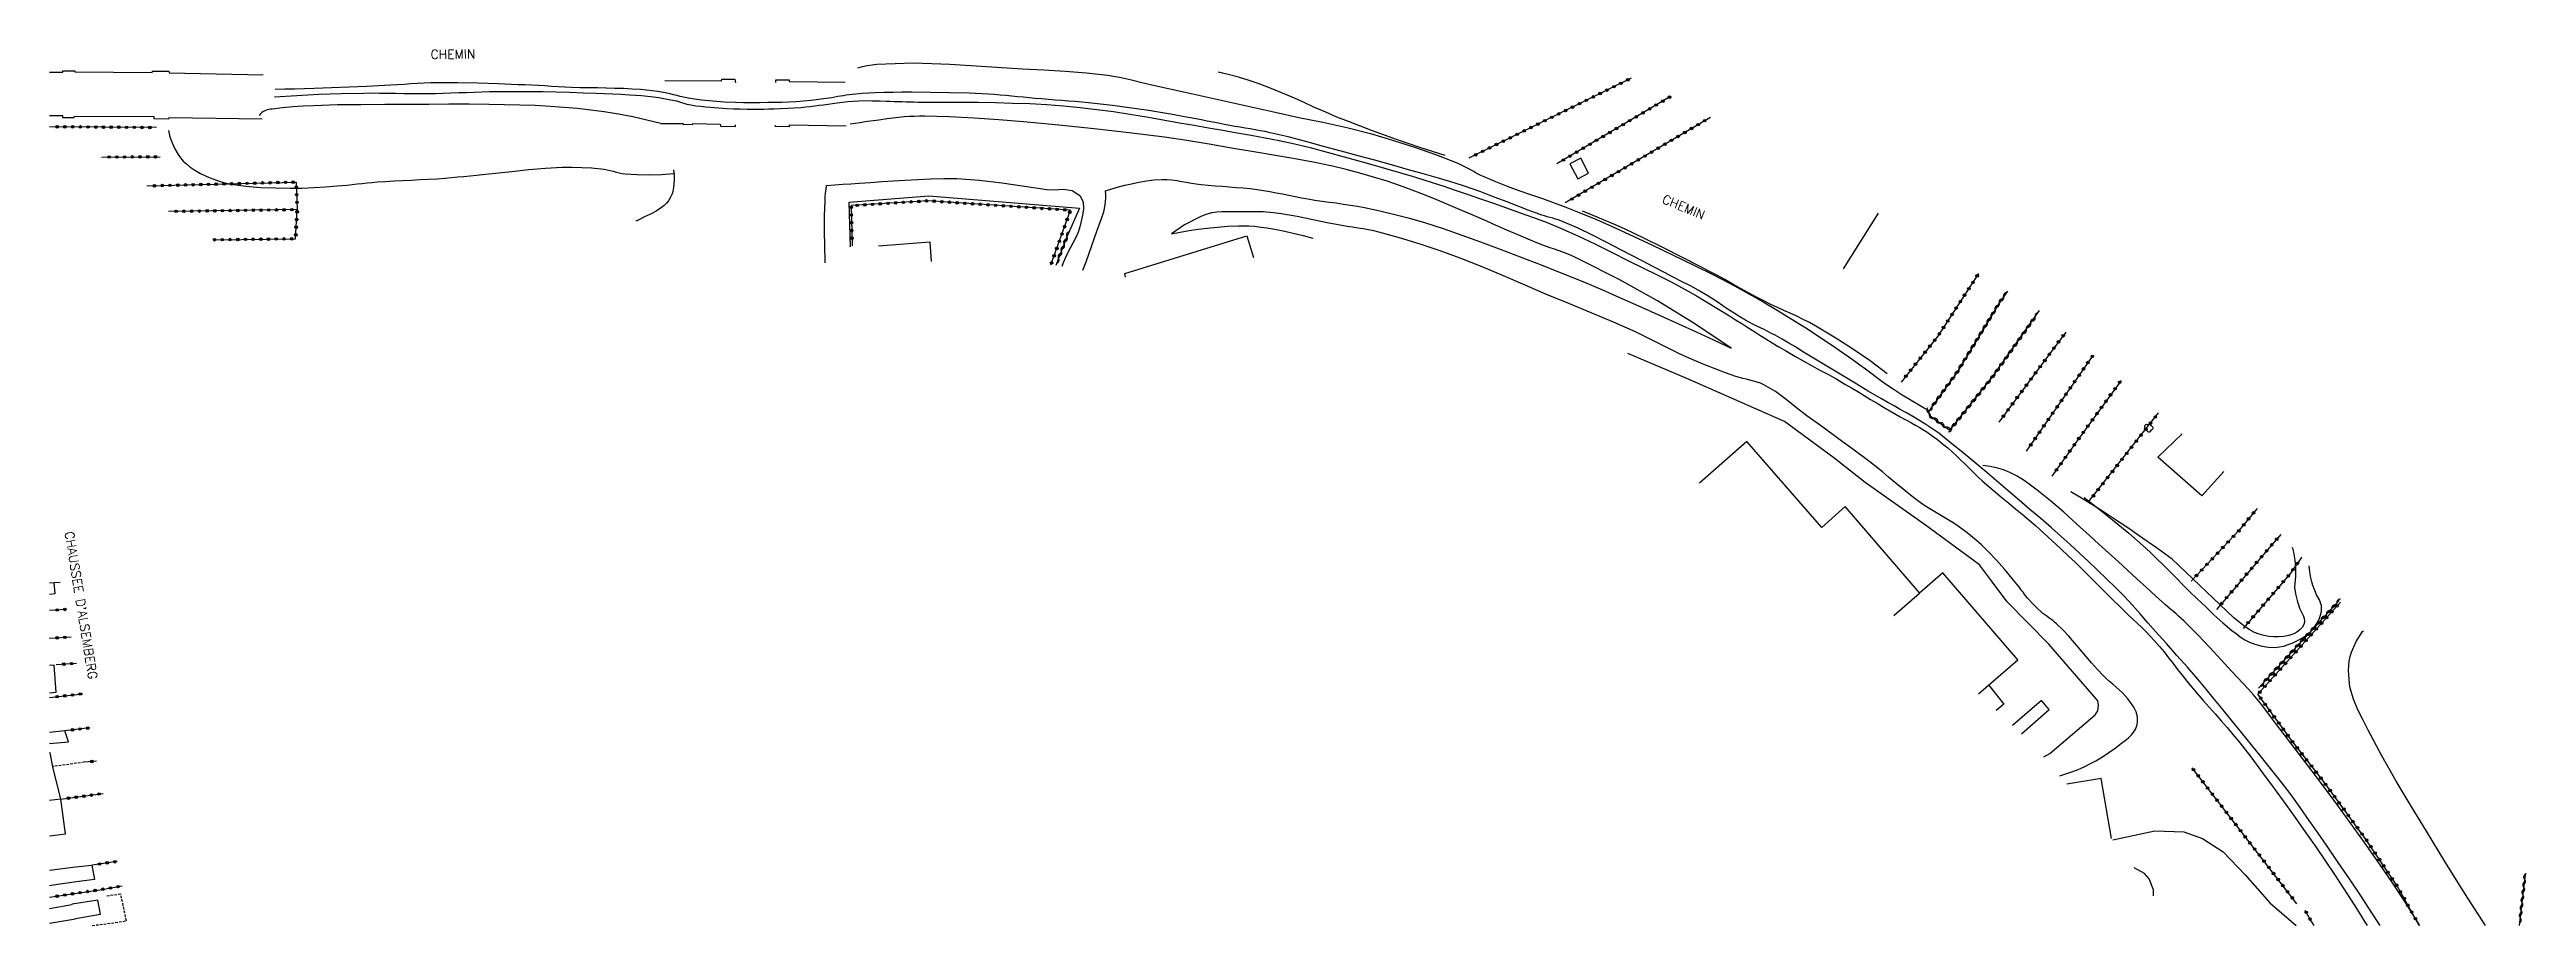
# Model space of a CAD drawing. Header units: millimetres. Extents: x 149999 to 151001, y 153000 to 154001.
# Drawn here: x 150014 to 150496.1, y 153000 to 153170.4 of the extents above; entities that cross this region are included whole.
import ezdxf
from ezdxf.enums import TextEntityAlignment as Align

# ---------------------------------------------------------------- set-up
doc = ezdxf.new("R2010")
doc.units = ezdxf.units.MM
doc.linetypes.add('DASHED', pattern=[0.75, 0.5, -0.25])
doc.layers.get('0').update_dxf_attribs({"linetype": 'CONTINUOUS'})
for name, color, linetype in [('W0006', 2, 'CONTINUOUS'), ('W0017', 7, 'CONTINUOUS'), ('W0071', 7, 'CONTINUOUS'), ('W0101', 7, 'CONTINUOUS'), ('W0104', 1, 'CONTINUOUS'), ('W0112', 1, 'DASHED'), ('W0120', 7, 'CONTINUOUS'), ('W0211', 2, 'CONTINUOUS'), ('W0214', 2, 'CONTINUOUS'), ('W0300', 7, 'CONTINUOUS'), ('W0310', 3, 'CONTINUOUS'), ('W0323', 7, 'CONTINUOUS'), ('W0989', 7, 'CONTINUOUS'), ('W1102', 7, 'CONTINUOUS')]:
    doc.layers.add(name, color=color, linetype=linetype)
doc.styles.get("Standard").update_dxf_attribs({"font": 'romans.shx', "width": 0.85})

msp = doc.modelspace()

# ---------------------------------------------------------------- texts
at = {"layer": 'W0989'}
for rotation, p in [(0.4867, (150092.53, 153169.53)), (337.4528, (150332.08, 153139.81))]:
    msp.add_text('CHEMIN', height=1.75, rotation=rotation, dxfattribs=at).set_placement(p, align=Align.MIDDLE)
msp.add_text("CHAUSSEE D'ALSEMBERG", height=1.75, rotation=279.2186, dxfattribs=at).set_placement((150016.96, 153076.52))

# ---------------------------------------------------------------- blocks, each defined once
blk = doc.blocks.new('T300')
for p, q in [((-0.8, 0.51), (-0.86, 0.34)), ((-0.86, 0.34), (-0.86, 0.17)), ((-0.86, 0.17), (-0.74, 0.06)), ((-0.69, 0.63), (-0.8, 0.51)), ((-0.8, -0.06), (-0.74, 0.06)), ((-0.74, 0.06), (-0.69, 0.11)), ((-0.57, 0.69), (-0.69, 0.63)), ((-0.46, 0.69), (-0.57, 0.69)), ((-0.29, 0.63), (-0.46, 0.69)), ((-0.29, 0.63), (-0.17, 0.74)), ((-0.23, 0.57), (-0.29, 0.63)), ((-0.17, 0.74), (-0.06, 0.8)), ((-0.06, 0.8), (0.06, 0.8)), ((0.06, 0.8), (0.23, 0.74)), ((0.23, 0.74), (0.34, 0.63)), ((0.34, 0.63), (0.4, 0.51)), ((0.46, 0.46), (0.34, 0.46)), ((0.4, 0.51), (0.4, 0.46)), ((0.57, 0.4), (0.46, 0.46)), ((0.57, 0.4), (0.69, 0.29)), ((0.69, 0.29), (0.74, 0.17)), ((0.74, 0.06), (0.69, -0.17)), ((0.74, 0.17), (0.74, 0.06)), ((-0.8, -0.17), (-0.8, -0.06)), ((-0.8, -0.23), (-0.8, -0.17)), ((-0.74, -0.34), (-0.8, -0.23)), ((-0.69, -0.4), (-0.74, -0.34)), ((-0.51, -0.46), (-0.69, -0.4)), ((-0.4, -0.46), (-0.51, -0.46)), ((-0.4, -0.46), (-0.34, -0.46)), ((-0.34, -0.46), (-0.34, -0.4)), ((-0.34, -0.51), (-0.34, -0.46)), ((-0.29, -0.63), (-0.34, -0.51)), ((-0.17, -0.74), (-0.29, -0.63)), ((-0.06, -0.8), (-0.17, -0.74)), ((0.06, -0.8), (-0.06, -0.8)), ((0.17, -0.74), (0.06, -0.8)), ((0.23, -0.69), (0.17, -0.74)), ((0.29, -0.46), (0.23, -0.46)), ((0.29, -0.63), (0.23, -0.69)), ((0.46, -0.4), (0.29, -0.46)), ((0.34, -0.51), (0.29, -0.63)), ((0.34, -0.51), (0.34, -0.46)), ((0.57, -0.34), (0.46, -0.4)), ((0.63, -0.29), (0.57, -0.34)), ((0.69, -0.17), (0.63, -0.29))]:
    blk.add_line(p, q)
blk = doc.blocks.new('t323o')
at = {"color": 0, "linetype": 'Continuous'}
for radius in [0.25, 0.15]:
    blk.add_circle((0, 0), radius, dxfattribs=at)
blk = doc.blocks.new('t310o')
at = {"color": 0, "linetype": 'Continuous'}
for centre, start, end in [((-0.5, 0.38), 216.8699, 323.1304), ((0.5, -0.37), 36.8699, 143.1303)]:
    blk.add_arc(centre, 0.625, start, end, dxfattribs=at)

# ---------------------------------------------------------------- linework, layer by layer
at = {"layer": 'W0006'}
msp.add_lwpolyline([(150223.46, 153126.16), (150223.28, 153126.86), (150247.06, 153134.2), (150248.33, 153129.95)], dxfattribs=at)
at = {"layer": 'W0017'}
for points in [[(150402.19, 153032.83), (150403.33, 153033.44), (150412.15, 153040.95), (150412.71, 153041.76), (150412.83, 153042.85), (150412.7, 153043.71), (150412.35, 153044.12), (150403.18, 153054.72), (150395.07, 153062.99), (150392.01, 153067.07), (150389.66, 153070.2), (150387.18, 153071.97), (150379.12, 153077.86), (150367.41, 153086.18), (150361.28, 153091.01), (150351.71, 153098.09), (150332.68, 153106.41), (150321.22, 153111.29)], [(150415.62, 153016.65), (150423.78, 153018.42), (150429.46, 153018.19), (150433.04, 153016.92), (150437.1, 153014.35), (150441.35, 153009.82), (150446.16, 153004.39), (150451.32, 153000)], [(150423.51, 153005.77), (150423.53, 153006.9), (150422.71, 153009.05), (150421.8, 153010.14), (150419.76, 153011.19)]]:
    msp.add_lwpolyline(points, dxfattribs=at)
at = {"layer": 'W0071'}
for points in [[(150057.79, 153161.26), (150062.11, 153161.52), (150066.44, 153161.73), (150070.77, 153161.88), (150075.1, 153161.98), (150076.67, 153161.99), (150078.24, 153161.98), (150079.81, 153161.96), (150081.37, 153161.93), (150082.94, 153161.9), (150084.51, 153161.87), (150086.08, 153161.86), (150087.65, 153161.87), (150089.14, 153161.9), (150090.64, 153161.94), (150092.14, 153161.99), (150093.64, 153162.05), (150095.13, 153162.11), (150096.63, 153162.17), (150098.13, 153162.22), (150099.62, 153162.25), (150102.22, 153162.28), (150104.82, 153162.29), (150107.43, 153162.28), (150110.03, 153162.26), (150112.63, 153162.2), (150115.24, 153162.13), (150117.84, 153162.04), (150120.44, 153161.94), (150122.05, 153161.88), (150123.66, 153161.82), (150125.27, 153161.74), (150126.88, 153161.65), (150128.04, 153161.57), (150129.21, 153161.49), (150130.38, 153161.39), (150131.55, 153161.26), (150132.57, 153161.11), (150133.59, 153160.94), (150134.61, 153160.74), (150135.62, 153160.52), (150136.03, 153160.43), (150136.43, 153160.32), (150136.83, 153160.2), (150137.23, 153160.08), (150137.63, 153159.96), (150138.03, 153159.84), (150138.44, 153159.74), (150138.85, 153159.65), (150139.79, 153159.51), (150140.74, 153159.4), (150141.68, 153159.32), (150142.63, 153159.24), (150143.43, 153159.17), (150144.23, 153159.1), (150145.03, 153159.04), (150145.83, 153158.99), (150147.14, 153158.92), (150148.46, 153158.87), (150149.77, 153158.84), (150151.09, 153158.82), (150152.06, 153158.83), (150153.03, 153158.85), (150154, 153158.88), (150154.97, 153158.91), (150156.3, 153158.96), (150157.64, 153159.02), (150158.97, 153159.09), (150160.31, 153159.19), (150161.18, 153159.28), (150162.06, 153159.37), (150162.94, 153159.48), (150163.81, 153159.6), (150164.68, 153159.71), (150165.56, 153159.83), (150166.43, 153159.94), (150167.31, 153160.04), (150168.36, 153160.17), (150169.4, 153160.3), (150170.45, 153160.41), (150171.51, 153160.48), (150172.85, 153160.51), (150174.19, 153160.48), (150175.52, 153160.44), (150176.86, 153160.4), (150177.63, 153160.38), (150178.41, 153160.36), (150179.18, 153160.34), (150179.95, 153160.31), (150180.72, 153160.29), (150181.5, 153160.27), (150182.27, 153160.25), (150183.04, 153160.23), (150184.51, 153160.22), (150185.97, 153160.21), (150187.44, 153160.2), (150188.9, 153160.2), (150190.36, 153160.21), (150191.83, 153160.2), (150193.29, 153160.19), (150194.75, 153160.17), (150198.1, 153160.11), (150201.45, 153160.03), (150204.8, 153159.92), (150208.15, 153159.74), (150211.39, 153159.48), (150214.62, 153159.17), (150217.85, 153158.8), (150221.07, 153158.38), (150224.3, 153157.89), (150227.53, 153157.34), (150230.74, 153156.75), (150233.96, 153156.18), (150236.77, 153155.7), (150239.57, 153155.22), (150242.38, 153154.74), (150245.18, 153154.24), (150247.9, 153153.75), (150250.62, 153153.26), (150253.34, 153152.74), (150256.04, 153152.17), (150259.38, 153151.36), (150262.71, 153150.49), (150266.02, 153149.57), (150269.33, 153148.65), (150271.82, 153147.96), (150274.31, 153147.25), (150276.79, 153146.52), (150279.26, 153145.78), (150281.3, 153145.14), (150283.34, 153144.49), (150285.37, 153143.83), (150287.4, 153143.15), (150289.95, 153142.29), (150292.5, 153141.42), (150295.05, 153140.53), (150297.59, 153139.63), (150300.23, 153138.69), (150302.88, 153137.75), (150305.52, 153136.77), (150308.13, 153135.71), (150311.48, 153134.22), (150314.78, 153132.62), (150318.06, 153130.99), (150321.34, 153129.35), (150324.12, 153127.99), (150326.9, 153126.62), (150329.67, 153125.22), (150332.4, 153123.76), (150334.58, 153122.51), (150336.73, 153121.23), (150338.87, 153119.91), (150341, 153118.6), (150342.19, 153117.87), (150343.37, 153117.12), (150344.55, 153116.37), (150345.73, 153115.62), (150346.91, 153114.87), (150348.09, 153114.12), (150349.28, 153113.39), (150350.47, 153112.67), (150352.08, 153111.72), (150353.7, 153110.8), (150355.33, 153109.89), (150356.97, 153108.98), (150358.6, 153108.08), (150360.24, 153107.18), (150361.86, 153106.27), (150363.48, 153105.34), (150364.73, 153104.61), (150365.98, 153103.87), (150367.23, 153103.12), (150368.47, 153102.37), (150369.71, 153101.63), (150370.95, 153100.88), (150372.2, 153100.14), (150373.45, 153099.41), (150374.19, 153098.98), (150374.94, 153098.57), (150375.69, 153098.17), (150376.44, 153097.77), (150377.18, 153097.36), (150377.93, 153096.93), (150378.66, 153096.5), (150379.38, 153096.04), (150380.44, 153095.3), (150381.47, 153094.53), (150382.48, 153093.73), (150383.47, 153092.91), (150384.35, 153092.14), (150385.2, 153091.36), (150386.03, 153090.55), (150386.86, 153089.74), (150387.69, 153088.92), (150388.52, 153088.11), (150389.36, 153087.31), (150390.21, 153086.53), (150391.48, 153085.41), (150392.77, 153084.31), (150394.07, 153083.23), (150395.38, 153082.15), (150396.68, 153081.08), (150397.99, 153080), (150399.28, 153078.91), (150400.56, 153077.8), (150402.2, 153076.34), (150403.82, 153074.87), (150405.42, 153073.38), (150407.01, 153071.87), (150408.27, 153070.67), (150409.51, 153069.45), (150410.75, 153068.23), (150411.98, 153067.01), (150413.21, 153065.78), (150414.44, 153064.55), (150415.67, 153063.32), (150416.91, 153062.1), (150417.76, 153061.27), (150418.63, 153060.44), (150419.5, 153059.62), (150420.36, 153058.8), (150421.23, 153057.97), (150422.08, 153057.13), (150422.91, 153056.27), (150423.73, 153055.39), (150424.67, 153054.31), (150425.59, 153053.21), (150426.48, 153052.09), (150427.36, 153050.96), (150428.23, 153049.82), (150429.1, 153048.69), (150429.99, 153047.56), (150430.9, 153046.45), (150432.04, 153045.11), (150433.19, 153043.79), (150434.36, 153042.47), (150435.53, 153041.16), (150436.7, 153039.84), (150437.86, 153038.52), (150439, 153037.18), (150440.11, 153035.82), (150442.47, 153032.8), (150444.76, 153029.72), (150447.01, 153026.62), (150449.26, 153023.51), (150451.23, 153020.78), (150453.19, 153018.05), (150455.13, 153015.3), (150457.03, 153012.53), (150458.77, 153009.94), (150460.47, 153007.33), (150462.16, 153004.71), (150463.82, 153002.07), (150464.63, 153000.76), (150465.1, 153000)], [(150174.72, 153162.01), (150173.45, 153161.96), (150172.18, 153161.87), (150170.92, 153161.76), (150169.65, 153161.63), (150169.09, 153161.55), (150168.53, 153161.46), (150167.97, 153161.37), (150167.41, 153161.27), (150166.85, 153161.16), (150166.29, 153161.06), (150165.73, 153160.97), (150165.17, 153160.89), (150163.7, 153160.7), (150162.23, 153160.52), (150160.76, 153160.37), (150159.29, 153160.26), (150157.93, 153160.19), (150156.56, 153160.16), (150155.2, 153160.15), (150153.84, 153160.13), (150152.26, 153160.1), (150150.68, 153160.07), (150149.1, 153160.06), (150147.51, 153160.11), (150145.3, 153160.22), (150143.08, 153160.39), (150140.87, 153160.62), (150138.67, 153160.92), (150138.02, 153161.03), (150137.38, 153161.17), (150136.74, 153161.32), (150136.1, 153161.48), (150135.46, 153161.64), (150134.82, 153161.8), (150134.17, 153161.94), (150133.53, 153162.07), (150132.42, 153162.25), (150131.3, 153162.41), (150130.18, 153162.54), (150129.06, 153162.64), (150127.38, 153162.76), (150125.69, 153162.84), (150124, 153162.89), (150122.32, 153162.93), (150120.63, 153162.96), (150118.95, 153162.98), (150117.26, 153163.02), (150115.58, 153163.08), (150114.28, 153163.14), (150112.99, 153163.2), (150111.69, 153163.27), (150110.4, 153163.35), (150109.11, 153163.42), (150107.81, 153163.48), (150106.52, 153163.55), (150105.22, 153163.6), (150101.3, 153163.75), (150097.38, 153163.89), (150093.46, 153163.99), (150089.54, 153163.98), (150088.24, 153163.95), (150086.94, 153163.9), (150085.64, 153163.82), (150084.35, 153163.74), (150083.05, 153163.65), (150081.76, 153163.56), (150080.46, 153163.48), (150079.17, 153163.41), (150075.75, 153163.26), (150072.33, 153163.13), (150068.91, 153163), (150065.48, 153162.89), (150063.59, 153162.82), (150061.7, 153162.76), (150059.81, 153162.7), (150057.92, 153162.65)], [(150467.64, 153000), (150465.92, 153002.64), (150463.81, 153005.86), (150461.66, 153009.06), (150459.49, 153012.24), (150457.32, 153015.42), (150455.59, 153017.93), (150453.85, 153020.44), (150452.1, 153022.94), (150450.3, 153025.4), (150448.83, 153027.34), (150447.33, 153029.26), (150445.81, 153031.16), (150444.29, 153033.06), (150442.89, 153034.8), (150441.48, 153036.53), (150440.07, 153038.26), (150438.65, 153039.99), (150437.03, 153041.99), (150435.41, 153043.98), (150433.78, 153045.97), (150432.13, 153047.94), (150430.12, 153050.26), (150428.08, 153052.56), (150426.03, 153054.85), (150423.99, 153057.13), (150422.45, 153058.87), (150420.93, 153060.62), (150419.38, 153062.36), (150417.8, 153064.06), (150416.11, 153065.78), (150414.39, 153067.47), (150412.64, 153069.14), (150410.89, 153070.79), (150409.11, 153072.45), (150407.31, 153074.1), (150405.5, 153075.72), (150403.68, 153077.34), (150401.6, 153079.16), (150399.49, 153080.96), (150397.38, 153082.75), (150395.27, 153084.54), (150392.98, 153086.49), (150390.69, 153088.44), (150388.39, 153090.39), (150386.07, 153092.3), (150384.63, 153093.47), (150383.19, 153094.64), (150381.72, 153095.78), (150380.21, 153096.86), (150379.05, 153097.62), (150377.86, 153098.35), (150376.66, 153099.05), (150375.45, 153099.73), (150374.24, 153100.41), (150373.02, 153101.08), (150371.81, 153101.76), (150370.61, 153102.46), (150368.02, 153103.99), (150365.43, 153105.53), (150362.84, 153107.08), (150360.25, 153108.62), (150358.96, 153109.4), (150357.68, 153110.19), (150356.39, 153110.98), (150355.11, 153111.77), (150353.82, 153112.56), (150352.53, 153113.33), (150351.22, 153114.09), (150349.91, 153114.83), (150349.2, 153115.21), (150348.47, 153115.58), (150347.75, 153115.94), (150347.02, 153116.29), (150346.29, 153116.64), (150345.56, 153117), (150344.84, 153117.37), (150344.13, 153117.77), (150343, 153118.44), (150341.88, 153119.14), (150340.77, 153119.86), (150339.67, 153120.59), (150338.57, 153121.32), (150337.47, 153122.04), (150336.35, 153122.75), (150335.22, 153123.42), (150333.51, 153124.37), (150331.79, 153125.27), (150330.05, 153126.16), (150328.32, 153127.05), (150326.21, 153128.17), (150324.1, 153129.28), (150321.99, 153130.39), (150319.86, 153131.48), (150317.09, 153132.9), (150314.32, 153134.33), (150311.52, 153135.7), (150308.65, 153136.94), (150308.14, 153137.13), (150307.62, 153137.3), (150307.1, 153137.46), (150306.58, 153137.61), (150306.05, 153137.76), (150305.53, 153137.91), (150305.01, 153138.06), (150304.49, 153138.23), (150303.41, 153138.62), (150302.33, 153139.01), (150301.26, 153139.41), (150300.19, 153139.82), (150299.12, 153140.24), (150298.05, 153140.65), (150296.98, 153141.06), (150295.9, 153141.47), (150294.25, 153142.1), (150292.59, 153142.73), (150290.92, 153143.35), (150289.24, 153143.92), (150286.57, 153144.77), (150283.89, 153145.55), (150281.19, 153146.3), (150278.5, 153147.06), (150275.23, 153147.98), (150271.96, 153148.89), (150268.69, 153149.78), (150265.41, 153150.67), (150261.97, 153151.6), (150258.53, 153152.54), (150255.08, 153153.43), (150251.6, 153154.25), (150250.63, 153154.46), (150249.65, 153154.64), (150248.67, 153154.82), (150247.69, 153154.99), (150246.71, 153155.15), (150245.72, 153155.32), (150244.74, 153155.49), (150243.76, 153155.67), (150242.66, 153155.88), (150241.55, 153156.09), (150240.45, 153156.31), (150239.35, 153156.53), (150238.24, 153156.75), (150237.14, 153156.96), (150236.03, 153157.17), (150234.93, 153157.37), (150232.59, 153157.79), (150230.25, 153158.18), (150227.9, 153158.56), (150225.56, 153158.91), (150223.24, 153159.23), (150220.91, 153159.53), (150218.59, 153159.8), (150216.26, 153160.05), (150214.95, 153160.18), (150213.65, 153160.3), (150212.35, 153160.41), (150211.04, 153160.52), (150209.74, 153160.62), (150208.44, 153160.72), (150207.13, 153160.82), (150205.83, 153160.93), (150204.69, 153161.04), (150203.56, 153161.14), (150202.42, 153161.26), (150201.29, 153161.37), (150200.15, 153161.48), (150199.02, 153161.58), (150197.88, 153161.66), (150196.74, 153161.74), (150193, 153161.92), (150189.25, 153162.04), (150185.5, 153162.11), (150181.75, 153162.14), (150179.99, 153162.14), (150178.23, 153162.11), (150176.48, 153162.07), (150174.72, 153162.01)]]:
    msp.add_lwpolyline(points, dxfattribs=at)
at = {"layer": 'W0101'}
for points in [[(150185.66, 153129.18), (150185.38, 153132.93), (150175.34, 153132.17)], [(150378.01, 153064.67), (150378.01, 153064.73), (150363.49, 153081.51), (150359, 153077.45), (150344.37, 153094.14), (150335.14, 153086.05)], [(150389.44, 153045.07), (150397.11, 153051.71), (150382.5, 153068.63), (150378.01, 153064.67)], [(150014, 153017.44), (150017.13, 153017.83), (150016.2, 153024.55), (150014, 153024.3)]]:
    msp.add_lwpolyline(points, dxfattribs=at)
at = {"layer": 'W0104'}
msp.add_lwpolyline([(150311.47, 153145.29), (150313.54, 153146.36), (150312.03, 153149.3), (150309.95, 153148.23)], close=True, dxfattribs=at)
for points in [[(150014, 153064.49), (150015.08, 153064.57), (150014.87, 153066.64), (150014, 153066.59)], [(150014, 153045.27), (150015.32, 153045.38), (150014.89, 153050.64), (150014, 153050.58)], [(150391.43, 153046.79), (150394.38, 153043.09), (150392.92, 153041.84)], [(150397.83, 153037.29), (150403.21, 153042.02), (150401.74, 153043.77), (150396.07, 153038.92)], [(150014, 153035.39), (150017.68, 153035.76), (150016.96, 153037.9), (150014, 153037.56)], [(150016.2, 153024.55), (150014.63, 153030.88), (150014.12, 153033.61), (150014, 153033.61)], [(150415.38, 153016.94), (150413.36, 153028.61), (150406.63, 153027.48)], [(150014, 153010.77), (150019.04, 153011.41), (150022.25, 153011.74), (150022.74, 153008.97), (150019.24, 153008.51), (150016.04, 153008.03), (150016.01, 153008.06), (150014, 153007.69)], [(150014, 153000.47), (150019.03, 153001.29), (150019.03, 153001.35), (150023.91, 153002.19), (150023.4, 153004.91), (150018.4, 153004.11), (150018.37, 153004.03), (150014, 153003.21)]]:
    msp.add_lwpolyline(points, dxfattribs=at)
at = {"layer": 'W0112'}
for points in [[(150020.75, 153031.75), (150014.63, 153030.92)], [(150022.31, 153000), (150026.05, 153000.45), (150028.96, 153000.9), (150027.87, 153006.07), (150024.99, 153005.67)]]:
    msp.add_lwpolyline(points, dxfattribs=at)
at = {"layer": 'W0120'}
for points in [[(150014, 153166.06), (150016.6, 153166.02), (150016.61, 153166.3), (150018.9, 153166.32), (150018.92, 153166.13), (150034, 153165.95), (150034.01, 153166.26), (150037.24, 153166.2), (150037.26, 153165.89), (150055.57, 153165.52)], [(150133.78, 153164.41), (150144.79, 153164.33), (150144.83, 153164.67), (150147.4, 153164.66), (150147.53, 153163.97)], [(150155.35, 153164.03), (150155.37, 153164.56), (150157.94, 153164.55), (150157.95, 153164.19), (150168.88, 153164.12)], [(150014, 153157.61), (150016.55, 153157.58), (150016.54, 153157.19), (150018.82, 153157.19), (150018.86, 153157.47), (150034.31, 153157.38), (150034.29, 153157.01), (150037.19, 153156.94), (150037.26, 153157.24), (150055.37, 153156.93)], [(150133, 153156.06), (150137.33, 153156.07), (150137.32, 153155.88), (150139.19, 153155.92), (150139.22, 153156.06), (150144.54, 153155.93), (150144.59, 153155.54), (150147.51, 153155.46), (150147.52, 153155.8)], [(150155.15, 153155.73), (150155.21, 153155.51), (150158.05, 153155.46), (150158.06, 153155.77), (150169.04, 153155.58)]]:
    msp.add_lwpolyline(points, dxfattribs=at)
at = {"layer": 'W0211'}
for points in [[(150171.35, 153166.85), (150172.25, 153167.11), (150173.17, 153167.32), (150174.09, 153167.48), (150175.03, 153167.58), (150182.14, 153167.85), (150189.26, 153167.6), (150196.35, 153167.11), (150203.41, 153166.67), (150207.55, 153166.46), (150211.7, 153166.24), (150215.84, 153165.93), (150219.96, 153165.44), (150222.28, 153165.04), (150224.59, 153164.53), (150226.88, 153163.97), (150229.17, 153163.44), (150235.02, 153162.15), (150240.87, 153160.85), (150246.71, 153159.54), (150252.55, 153158.24), (150257.2, 153157.24), (150261.86, 153156.28), (150266.51, 153155.25), (150271.11, 153154.07), (150275.42, 153152.82), (150279.7, 153151.47), (150283.94, 153149.98), (150288.11, 153148.32), (150288.77, 153148.03), (150289.41, 153147.71), (150290.04, 153147.37), (150290.66, 153147.03), (150291.29, 153146.68), (150291.91, 153146.34), (150292.55, 153146.01), (150293.2, 153145.71), (150295.44, 153144.76), (150297.71, 153143.88), (150299.99, 153143.04), (150302.29, 153142.24), (150304.58, 153141.44), (150306.87, 153140.63), (150309.15, 153139.78), (150311.41, 153138.89), (150315.11, 153137.34), (150318.77, 153135.72), (150322.41, 153134.06), (150326.04, 153132.36), (150330.06, 153130.45), (150334.06, 153128.5), (150338.04, 153126.51), (150341.98, 153124.44), (150344.78, 153122.91), (150347.55, 153121.34), (150350.3, 153119.72), (150353.02, 153118.07), (150355.86, 153116.27), (150358.68, 153114.43), (150361.47, 153112.55), (150364.24, 153110.65), (150365.33, 153109.88), (150366.4, 153109.1), (150367.47, 153108.3), (150368.53, 153107.51), (150369.6, 153106.71), (150370.67, 153105.92), (150371.76, 153105.15), (150372.86, 153104.4), (150374.58, 153103.28), (150376.33, 153102.2), (150378.1, 153101.15), (150379.89, 153100.13)], [(150133, 153156.06), (150130.27, 153156.72), (150127.52, 153157.32), (150124.76, 153157.85), (150121.98, 153158.3), (150119.37, 153158.66), (150116.74, 153158.94), (150114.11, 153159.16), (150111.48, 153159.35), (150108.51, 153159.52), (150105.54, 153159.63), (150102.56, 153159.71), (150099.59, 153159.76), (150095.67, 153159.8), (150091.75, 153159.79), (150087.83, 153159.77), (150083.92, 153159.74), (150079.28, 153159.72), (150074.65, 153159.71), (150070.02, 153159.66), (150065.39, 153159.51), (150063.37, 153159.4), (150061.36, 153159.27), (150059.34, 153159.09), (150057.33, 153158.85), (150057, 153158.81), (150056.67, 153158.77), (150056.34, 153158.71), (150056.02, 153158.6), (150055.66, 153158.41), (150055.34, 153158.18), (150055.04, 153157.91), (150054.78, 153157.61)], [(150341.31, 153112.35), (150334.23, 153117.08), (150326.97, 153121.53), (150319.55, 153125.68), (150311.96, 153129.54), (150310.78, 153130.09), (150309.58, 153130.59), (150308.36, 153131.06), (150307.14, 153131.51), (150305.91, 153131.95), (150304.69, 153132.4), (150303.47, 153132.85), (150302.26, 153133.33), (150299.97, 153134.29), (150297.69, 153135.27), (150295.42, 153136.27), (150293.15, 153137.27), (150290.88, 153138.28), (150288.6, 153139.27), (150286.32, 153140.24), (150284.02, 153141.18), (150281.62, 153142.14), (150279.21, 153143.07), (150276.78, 153143.96), (150274.34, 153144.8), (150271.71, 153145.62), (150269.07, 153146.39), (150266.41, 153147.1), (150263.73, 153147.75), (150259.93, 153148.55), (150256.1, 153149.23), (150252.27, 153149.87), (150248.44, 153150.51), (150244.09, 153151.27), (150239.73, 153152.01), (150235.37, 153152.72), (150231, 153153.36), (150224.16, 153154.24), (150217.31, 153155.03), (150210.45, 153155.73), (150203.58, 153156.34), (150198.77, 153156.73), (150193.95, 153157.07), (150189.13, 153157.32), (150184.3, 153157.45), (150183.31, 153157.45), (150182.33, 153157.43), (150181.34, 153157.39), (150180.36, 153157.32), (150178.71, 153157.16), (150177.06, 153156.95), (150175.42, 153156.71), (150173.78, 153156.48), (150172.79, 153156.34), (150171.8, 153156.19), (150170.81, 153156.05), (150169.83, 153155.89)], [(150135.45, 153147.06), (150135.55, 153146.1), (150135.57, 153145.14), (150135.52, 153144.17), (150135.39, 153143.21), (150135.31, 153142.79), (150135.19, 153142.36), (150135.03, 153141.95), (150134.83, 153141.56), (150134.47, 153141.03), (150134.06, 153140.55), (150133.61, 153140.1), (150133.12, 153139.7), (150132.07, 153139), (150130.95, 153138.41), (150129.81, 153137.88), (150128.69, 153137.33), (150128.56, 153137.26), (150128.42, 153137.18), (150128.29, 153137.11), (150128.15, 153137.04)], [(150164.99, 153128.94), (150164.98, 153129.23), (150164.92, 153132.17), (150164.87, 153135.1), (150164.87, 153138.04), (150164.96, 153140.98), (150165, 153141.73), (150165.07, 153142.49), (150165.16, 153143.25), (150165.26, 153144)], [(150215.12, 153127.54), (150215.75, 153129.13), (150216.81, 153132.11), (150217.85, 153135.09), (150218.31, 153136.34), (150218.78, 153137.59), (150219.19, 153138.87), (150219.48, 153140.19), (150219.57, 153140.86), (150219.62, 153141.55), (150219.61, 153142.23), (150219.55, 153142.92)], [(150405.28, 153029.11), (150407.65, 153029.91), (150408.84, 153030.37), (150410.01, 153030.88), (150411.16, 153031.44), (150412.28, 153032.04), (150413.59, 153032.81), (150414.86, 153033.64), (150416.1, 153034.52), (150417.31, 153035.45), (150417.99, 153035.98), (150418.68, 153036.52), (150419.33, 153037.13), (150419.85, 153037.86), (150420.01, 153038.17), (150420.14, 153038.5), (150420.26, 153038.83), (150420.34, 153039.17), (150420.4, 153039.52), (150420.43, 153039.87), (150420.43, 153040.22), (150420.39, 153040.57), (150420.13, 153041.56), (150419.68, 153042.46), (150419.12, 153043.29), (150418.54, 153044.08), (150418.01, 153044.71), (150417.44, 153045.3), (150416.84, 153045.86), (150416.22, 153046.4), (150415.59, 153046.92), (150414.97, 153047.45), (150414.36, 153047.99), (150413.77, 153048.56), (150412.6, 153049.8), (150411.47, 153051.08), (150410.36, 153052.38), (150409.27, 153053.68), (150408.17, 153054.98), (150407.04, 153056.26), (150405.87, 153057.51), (150404.64, 153058.7), (150404.29, 153059.02), (150403.92, 153059.31), (150403.54, 153059.6), (150403.16, 153059.88), (150402.78, 153060.15), (150402.4, 153060.43), (150402.02, 153060.72), (150401.66, 153061.03), (150401.04, 153061.6), (150400.43, 153062.19), (150399.84, 153062.8), (150399.27, 153063.42), (150399.03, 153063.69), (150398.8, 153063.97), (150398.58, 153064.26), (150398.36, 153064.54), (150398.14, 153064.83), (150397.93, 153065.11), (150397.7, 153065.4), (150397.48, 153065.68), (150395.99, 153067.49), (150394.5, 153069.3), (150392.96, 153071.08), (150391.34, 153072.78), (150390.03, 153074.03), (150388.66, 153075.23), (150387.25, 153076.38), (150385.8, 153077.48), (150384.87, 153078.13), (150383.91, 153078.75), (150382.94, 153079.34), (150381.96, 153079.91), (150380.98, 153080.48), (150380.01, 153081.07), (150379.05, 153081.68), (150378.11, 153082.32), (150376.84, 153083.25), (150375.6, 153084.22), (150374.39, 153085.21), (150373.18, 153086.22), (150371.98, 153087.23), (150370.78, 153088.24), (150369.56, 153089.23), (150368.32, 153090.2), (150365.29, 153092.48), (150362.23, 153094.71), (150359.14, 153096.93), (150356.07, 153099.15), (150354.03, 153100.71), (150352.02, 153102.35), (150349.93, 153103.9), (150347.68, 153105.21), (150347.03, 153105.5), (150346.36, 153105.74), (150345.67, 153105.94), (150344.98, 153106.11), (150344.3, 153106.27), (150343.61, 153106.44), (150342.92, 153106.62), (150342.25, 153106.83), (150340.21, 153107.55), (150338.18, 153108.3), (150336.17, 153109.09), (150334.18, 153109.93), (150332.72, 153110.58), (150331.28, 153111.26), (150329.85, 153111.96), (150328.42, 153112.68), (150327, 153113.4), (150325.57, 153114.11), (150324.14, 153114.8), (150322.69, 153115.48), (150318.39, 153117.37), (150314.06, 153119.19), (150309.72, 153120.99), (150305.38, 153122.79), (150301.2, 153124.59), (150297.03, 153126.41), (150292.84, 153128.18), (150288.6, 153129.83), (150284.69, 153131.24), (150280.76, 153132.59), (150276.79, 153133.82), (150272.77, 153134.9), (150271.75, 153135.14), (150270.72, 153135.35), (150269.69, 153135.53), (150268.65, 153135.7), (150267.62, 153135.86), (150266.58, 153136.02), (150265.55, 153136.19), (150264.52, 153136.37), (150262.98, 153136.66), (150261.45, 153136.98), (150259.92, 153137.31), (150258.4, 153137.64), (150256.86, 153137.95), (150255.32, 153138.23), (150253.78, 153138.48), (150252.22, 153138.67), (150250.2, 153138.83), (150248.17, 153138.89), (150246.14, 153138.89), (150244.12, 153138.86), (150243.15, 153138.86), (150242.17, 153138.86), (150241.2, 153138.8), (150240.23, 153138.64), (150239.08, 153138.31), (150237.97, 153137.86), (150236.9, 153137.34), (150235.84, 153136.8), (150234.94, 153136.3), (150234.06, 153135.76), (150233.2, 153135.18), (150232.37, 153134.57)], [(150475.34, 153000), (150475.03, 153000.53), (150472.48, 153004.65), (150469.8, 153008.68), (150467.05, 153012.66), (150464.28, 153016.62), (150462.62, 153018.96), (150460.93, 153021.27), (150459.23, 153023.58), (150457.52, 153025.88), (150455.46, 153028.63), (150453.38, 153031.38), (150451.29, 153034.12), (150449.2, 153036.85), (150447.67, 153038.87), (150446.14, 153040.9), (150444.59, 153042.91), (150442.99, 153044.88), (150441.98, 153046.03), (150440.94, 153047.16), (150439.89, 153048.27), (150438.84, 153049.38), (150436.64, 153051.76), (150434.44, 153054.14), (150432.21, 153056.49), (150429.92, 153058.79), (150429.43, 153059.25), (150428.93, 153059.71), (150428.42, 153060.17), (150427.91, 153060.61), (150427.4, 153061.06), (150426.89, 153061.51), (150426.37, 153061.95), (150425.87, 153062.4), (150424.01, 153064.08), (150422.16, 153065.77), (150420.31, 153067.46), (150418.47, 153069.15), (150416.62, 153070.84), (150414.77, 153072.52), (150412.92, 153074.2), (150411.05, 153075.86), (150408.54, 153078.12), (150406.05, 153080.39), (150403.5, 153082.6), (150400.86, 153084.71), (150399.6, 153085.65), (150398.33, 153086.58), (150396.99, 153087.43), (150395.58, 153088.15), (150394.3, 153088.64), (150393, 153089.04), (150391.66, 153089.32), (150390.3, 153089.5)], [(150410.04, 153083.26), (150412.98, 153081.01), (150415.88, 153078.69), (150418.72, 153076.31), (150421.52, 153073.87), (150422.86, 153072.63), (150424.18, 153071.37), (150425.48, 153070.09), (150426.77, 153068.79), (150428.05, 153067.49), (150429.33, 153066.2), (150430.63, 153064.91), (150431.95, 153063.65), (150433.62, 153062.06), (150435.3, 153060.46), (150437.01, 153058.91), (150438.79, 153057.42), (150439.6, 153056.78), (150440.42, 153056.15), (150441.29, 153055.56), (150442.22, 153055.09), (150443.42, 153054.65), (150444.66, 153054.33), (150445.92, 153054.14), (150447.21, 153054.1), (150448.07, 153054.19), (150448.91, 153054.37), (150449.73, 153054.64), (150450.53, 153054.96), (150451.55, 153055.43), (150452.56, 153055.96), (150453.51, 153056.61), (150454.35, 153057.41), (150454.73, 153057.88), (150455.08, 153058.38), (150455.4, 153058.89), (150455.68, 153059.43), (150455.92, 153060.01), (150456.1, 153060.6), (150456.21, 153061.21), (150456.26, 153061.83), (150456.23, 153062.23), (150456.13, 153062.61), (150455.99, 153062.98), (150455.81, 153063.33), (150455.63, 153063.66), (150455.44, 153063.98), (150455.27, 153064.32), (150455.12, 153064.66), (150454.85, 153065.39), (150454.57, 153066.12), (150454.33, 153066.87), (150454.14, 153067.63), (150453.95, 153068.8), (150453.83, 153069.98)]]:
    msp.add_lwpolyline(points, dxfattribs=at)
at = {"layer": 'W0214'}
for points in [[(150285.64, 153149.8), (150280.89, 153151.34), (150276.17, 153152.96), (150271.48, 153154.65), (150266.81, 153156.41), (150264.6, 153157.29), (150262.41, 153158.23), (150260.23, 153159.19), (150258.06, 153160.17), (150255.88, 153161.14), (150253.7, 153162.08), (150251.49, 153162.98), (150249.25, 153163.81), (150247.33, 153164.45), (150245.4, 153165.04), (150243.44, 153165.57), (150241.47, 153166.04)], [(150037.15, 153154.7), (150037.44, 153153.47), (150037.85, 153152.27), (150038.38, 153151.12), (150039.01, 153150.03), (150039.49, 153149.35), (150040.04, 153148.73), (150040.64, 153148.17), (150041.28, 153147.64), (150042.29, 153146.95), (150043.36, 153146.35), (150044.46, 153145.82), (150045.58, 153145.33), (150046.49, 153144.99), (150047.43, 153144.69), (150048.37, 153144.44), (150049.33, 153144.24), (150052.2, 153143.83), (150055.08, 153143.61), (150057.97, 153143.51), (150060.85, 153143.46), (150063.14, 153143.49), (150065.42, 153143.59), (150067.7, 153143.74), (150069.98, 153143.9), (150070.95, 153143.98), (150071.92, 153144.07), (150072.89, 153144.17), (150073.86, 153144.28), (150074.83, 153144.39), (150075.8, 153144.49), (150076.77, 153144.58), (150077.74, 153144.67), (150079.4, 153144.78), (150081.06, 153144.88), (150082.72, 153144.97), (150084.39, 153145.04), (150086.05, 153145.12), (150087.71, 153145.21), (150089.38, 153145.31), (150091.04, 153145.43), (150092.25, 153145.53), (150093.46, 153145.64), (150094.67, 153145.76), (150095.88, 153145.89), (150097.09, 153146.02), (150098.3, 153146.15), (150099.51, 153146.28), (150100.72, 153146.39), (150103.99, 153146.72), (150107.25, 153147.07), (150110.53, 153147.36), (150113.81, 153147.52), (150115.69, 153147.54), (150117.58, 153147.51), (150119.46, 153147.41), (150121.33, 153147.22), (150121.93, 153147.14), (150122.51, 153147.02), (150123.1, 153146.88), (150123.68, 153146.74), (150124.26, 153146.59), (150124.85, 153146.46), (150125.44, 153146.35), (150126.04, 153146.27), (150128.39, 153146.11), (150130.74, 153146.06), (150133.09, 153146.13), (150135.44, 153146.32)], [(150165.26, 153144), (150166.84, 153144.12), (150168.42, 153144.23), (150170, 153144.33), (150171.58, 153144.44), (150173.81, 153144.59), (150176.04, 153144.74), (150178.26, 153144.89), (150180.49, 153145.01), (150183.01, 153145.14), (150185.53, 153145.28), (150188.05, 153145.36), (150190.57, 153145.32), (150194.99, 153145), (150199.39, 153144.48), (150203.78, 153143.85), (150208.15, 153143.19), (150209.59, 153143.17), (150211.27, 153143.27), (150213.05, 153143.01), (150214.52, 153142.05), (150215.17, 153140.83), (150215.28, 153139.45), (150215.06, 153138.18), (150214.82, 153137.05), (150214.56, 153135.96), (150214.2, 153134.9), (150213.76, 153133.88), (150213.26, 153132.88), (150212.75, 153131.91), (150212.24, 153130.94), (150211.75, 153129.96), (150211.31, 153128.95), (150211.03, 153128.21)], [(150219.55, 153142.92), (150220.79, 153143.33), (150222.04, 153143.71), (150223.3, 153144.04), (150224.57, 153144.33), (150226.04, 153144.63), (150227.53, 153144.9), (150229.03, 153145.09), (150230.54, 153145.16), (150231.5, 153145.14), (150232.46, 153145.06), (150233.41, 153144.93), (150234.36, 153144.78), (150235.3, 153144.62), (150236.25, 153144.45), (150237.19, 153144.31), (150238.14, 153144.18), (150239.51, 153144.05), (150240.87, 153143.93), (150242.24, 153143.83), (150243.61, 153143.73), (150244.97, 153143.62), (150246.34, 153143.51), (150247.71, 153143.37), (150249.07, 153143.2), (150250.31, 153143.01), (150251.54, 153142.8), (150252.78, 153142.57), (150254.01, 153142.33), (150255.23, 153142.08), (150256.46, 153141.84), (150257.69, 153141.6), (150258.93, 153141.39), (150260.31, 153141.16), (150261.69, 153140.96), (150263.07, 153140.77), (150264.45, 153140.58), (150265.84, 153140.38), (150267.22, 153140.17), (150268.59, 153139.94), (150269.97, 153139.68), (150272.91, 153139.05), (150275.83, 153138.36), (150278.74, 153137.6), (150281.62, 153136.77), (150285.29, 153135.6), (150288.92, 153134.33), (150292.53, 153132.99), (150296.14, 153131.65), (150300.23, 153130.11), (150304.32, 153128.54), (150308.39, 153126.94), (150312.44, 153125.29), (150316.27, 153123.67), (150320.07, 153122.02), (150323.87, 153120.33), (150327.65, 153118.63), (150331.08, 153117.09), (150334.49, 153115.52), (150337.9, 153113.95), (150341.31, 153112.35)], [(150371.72, 153107.34), (150368.35, 153109.84), (150364.91, 153112.22), (150361.38, 153114.49), (150357.78, 153116.63), (150356.57, 153117.3), (150355.33, 153117.93), (150354.09, 153118.53), (150352.83, 153119.11), (150351.57, 153119.68), (150350.32, 153120.26), (150349.07, 153120.85), (150347.83, 153121.47), (150346.27, 153122.28), (150344.72, 153123.11), (150343.17, 153123.96), (150341.63, 153124.81), (150340.09, 153125.66), (150338.55, 153126.51), (150337, 153127.34), (150335.44, 153128.16), (150331.74, 153130.06), (150328.03, 153131.93), (150324.3, 153133.76), (150320.54, 153135.52), (150318.51, 153136.43), (150316.48, 153137.31), (150314.43, 153138.16), (150312.38, 153138.98)], [(150232.37, 153134.57), (150234.1, 153134.93), (150235.83, 153135.24), (150237.58, 153135.5), (150239.33, 153135.71), (150241.35, 153135.9), (150243.37, 153136.06), (150245.4, 153136.14), (150247.43, 153136.11), (150248.61, 153136.04), (150249.79, 153135.9), (150250.96, 153135.72), (150252.12, 153135.52), (150254.09, 153135.15), (150256.04, 153134.72), (150257.99, 153134.24), (150259.92, 153133.71)], [(150427.16, 153071.3), (150424.3, 153073.36), (150421.42, 153075.39), (150418.51, 153077.38), (150415.58, 153079.33), (150413.57, 153080.63), (150411.55, 153081.9), (150409.5, 153083.14), (150407.45, 153084.36)], [(150439.18, 153059.83), (150427.16, 153071.3)], [(150450.51, 153073.64), (150450.59, 153073.4), (150450.77, 153072.64), (150450.91, 153071.88), (150451.03, 153071.11), (150451.11, 153070.35), (150451.15, 153069.59), (150451.17, 153068.83), (150451.17, 153068.07), (150451.16, 153067.72), (150451.13, 153067.38), (150451.1, 153067.04), (150451.06, 153066.71), (150451.03, 153066.37), (150451, 153066.02), (150451, 153065.68), (150451.02, 153065.34), (150451.14, 153064.53), (150451.34, 153063.74), (150451.57, 153062.96), (150451.8, 153062.19), (150451.94, 153061.77), (150452.14, 153061.37), (150452.35, 153060.99), (150452.55, 153060.6), (150452.74, 153060.17), (150452.87, 153059.71), (150452.92, 153059.23), (150452.86, 153058.74), (150452.55, 153058.05), (150452.04, 153057.5), (150451.45, 153057.09), (150450.84, 153056.77), (150449.9, 153056.41), (150448.92, 153056.23), (150447.93, 153056.17), (150446.95, 153056.18), (150445.99, 153056.25), (150445.05, 153056.4), (150444.12, 153056.65), (150443.21, 153056.99), (150442.12, 153057.57), (150441.11, 153058.3), (150440.15, 153059.08), (150439.18, 153059.83)]]:
    msp.add_lwpolyline(points, dxfattribs=at)
at = {"layer": 'W0300'}
for points in [[(150169.63, 153140.77), (150185.12, 153141.98)], [(150169.91, 153132.06), (150169.63, 153140.77)], [(150185.12, 153141.98), (150214.49, 153139.6)], [(150214.48, 153139.57), (150212.08, 153134.14)], [(150363.18, 153127.74), (150370.01, 153138.6)], [(150437.21, 153088.34), (150432.92, 153083.6), (150424.39, 153091.15), (150429.14, 153095.68)], [(150488.15, 153000), (150488.02, 153000.2), (150484.16, 153006.21), (150480.37, 153012.27), (150476.64, 153018.36), (150473.7, 153023.21), (150470.79, 153028.06), (150467.97, 153032.98), (150465.33, 153038), (150464.32, 153039.96), (150463.31, 153041.94), (150462.43, 153044), (150461.84, 153046.17), (150461.7, 153047.04), (150461.59, 153047.91), (150461.52, 153048.79), (150461.5, 153049.67), (150461.54, 153050.56), (150461.64, 153051.45), (150461.82, 153052.33), (150462.07, 153053.19), (150462.99, 153055.27), (150464.23, 153057.17), (150464.39, 153057.35)]]:
    msp.add_lwpolyline(points, dxfattribs=at)
at = {"layer": 'W0310'}
for points in [[(150212.08, 153134.17), (150209.86, 153128.4)], [(150395.1, 153123.43), (150393.48, 153121.08), (150385.3, 153107.66), (150379.71, 153099.98), (150379.88, 153099.28), (150383.91, 153096.39), (150392.22, 153106.76), (150401.37, 153119.63)], [(150443.98, 153046.19), (150459.68, 153063.22)], [(150495.91, 153010.15), (150495.74, 153008.89), (150494.73, 153000)]]:
    msp.add_lwpolyline(points, dxfattribs=at)
at = {"layer": 'W0323'}
for points in [[(150321.83, 153164.84), (150290.25, 153149.3)], [(150329.5, 153161.27), (150307.38, 153148.19)], [(150337.28, 153157.24), (150309.04, 153140.59)], [(150034.81, 153155.26), (150014, 153155.42)], [(150024.11, 153149.51), (150035.53, 153149.57)], [(150032.95, 153143.89), (150061.99, 153144.65), (150062.23, 153139.29)], [(150046.08, 153133.43), (150061.87, 153133.62), (150062.23, 153139.29), (150037.18, 153138.93), (150037.16, 153138.93)], [(150208.93, 153128.56), (150212.72, 153139.16), (150185.01, 153141), (150170.03, 153140.06), (150170.2, 153132.24)], [(150389.48, 153126.83), (150381.55, 153114.67), (150374.39, 153105.69)], [(150406.45, 153115.43), (150402.45, 153110.05), (150393.42, 153097.9)], [(150411.7, 153110.86), (150411.56, 153110.68), (150398.77, 153092.28)], [(150417.21, 153106.06), (150408.5, 153094.06), (150403.77, 153087.42)], [(150410.9, 153082.43), (150424.5, 153099.72)], [(150443.72, 153081.15), (150440.22, 153076.89), (150430.86, 153066.98)], [(150448.32, 153076.07), (150446.1, 153073.55), (150435.81, 153061.49)], [(150452.37, 153071.59), (150452.35, 153071.58), (150449.99, 153068.28), (150440.99, 153057.77)], [(150016.06, 153066.71), (150014.87, 153066.64)], [(150017.13, 153061.5), (150014, 153061.29)], [(150475.24, 153000), (150471.02, 153007.55), (150464.95, 153016.69), (150456.72, 153027.86), (150450.38, 153036.03), (150443.83, 153044.98), (150459.92, 153062.93)], [(150014, 153055.88), (150014.05, 153055.88), (150018.22, 153056.15)], [(150019.28, 153051), (150015.3, 153050.74)], [(150014, 153044.34), (150020.49, 153045.09)], [(150021.85, 153038.43), (150016.96, 153037.9)], [(150023.17, 153031.97), (150020.75, 153031.75)], [(150451.46, 153004.18), (150431.06, 153030.64)], [(150016.2, 153024.55), (150024.46, 153025.68)], [(150027.17, 153012.47), (150022.25, 153011.74)], [(150014, 153005.49), (150023.87, 153006.95), (150028.15, 153007.68)], [(150454.83, 153000), (150454.09, 153001.08), (150453.06, 153002.9)]]:
    msp.add_lwpolyline(points, dxfattribs=at)
at = {"layer": 'W1102'}
msp.add_lwpolyline([(150373.01, 153060.32), (150378.01, 153064.67)], dxfattribs=at)

# ---------------------------------------------------------------- block references
at = {"layer": 'W0300'}
msp.add_blockref('T300', (150422.64, 153096.76), dxfattribs=at)
at = {"layer": 'W0310'}
for p, rotation in [((150211.48, 153132.6), 248.9494158281575), ((150212.02, 153134), 248.9494158281575), ((150210.4, 153129.8), 248.9494158281575), ((150210.94, 153131.2), 248.9494158281575), ((150394.35, 153122.34), 235.3004505673981), ((150391.15, 153117.26), 238.6225942973888), ((150391.93, 153118.54), 238.6225942973888), ((150392.71, 153119.82), 238.6225942973888), ((150393.5, 153121.1), 235.3004505673981), ((150399.63, 153117.19), 54.59640504343192), ((150400.5, 153118.41), 54.59640504343192), ((150388.81, 153113.42), 238.6225942973888), ((150389.59, 153114.7), 238.6225942973888), ((150390.37, 153115.98), 238.6225942973888), ((150397.03, 153113.52), 54.59640504343192), ((150397.9, 153114.74), 54.59640504343192), ((150398.77, 153115.97), 54.59640504343192), ((150385.68, 153108.3), 238.6225942973888), ((150386.47, 153109.58), 238.6225942973888), ((150387.25, 153110.86), 238.6225942973888), ((150388.03, 153112.14), 238.6225942973888), ((150393.55, 153108.63), 54.59640504343192), ((150394.42, 153109.85), 54.59640504343192), ((150395.29, 153111.08), 54.59640504343192), ((150396.16, 153112.3), 54.59640504343192), ((150382.21, 153103.41), 233.9681874903165), ((150383.09, 153104.62), 233.9681874903165), ((150383.97, 153105.84), 233.9681874903165), ((150384.85, 153107.05), 233.9681874903165), ((150388.97, 153102.7), 51.28699608870585), ((150389.9, 153103.87), 51.28699608870585), ((150390.84, 153105.04), 51.28699608870585), ((150391.78, 153106.21), 51.28699608870585), ((150392.68, 153107.41), 54.59640504343192), ((150379.77, 153099.73), 283.612978116781), ((150380.44, 153100.98), 233.9681874903165), ((150380.73, 153098.68), 324.3481418499157), ((150381.32, 153102.2), 233.9681874903165), ((150385.21, 153098.02), 51.28699608870585), ((150386.15, 153099.19), 51.28699608870585), ((150387.09, 153100.36), 51.28699608870585), ((150388.03, 153101.53), 51.28699608870585), ((150381.95, 153097.8), 324.3481418499157), ((150383.17, 153096.93), 324.3481418499157), ((150384.28, 153096.85), 51.28699608870585), ((150456.18, 153059.42), 47.32444148795997), ((150457.19, 153060.52), 47.32444148795997), ((150458.21, 153061.63), 47.32444148795997), ((150459.23, 153062.73), 47.32444148795997), ((150452.11, 153055.01), 47.32444148795997), ((150453.13, 153056.11), 47.32444148795997), ((150454.14, 153057.21), 47.32444148795997), ((150455.16, 153058.32), 47.32444148795997), ((150448.04, 153050.6), 47.32444148795997), ((150449.06, 153051.7), 47.32444148795997), ((150450.08, 153052.8), 47.32444148795997), ((150451.09, 153053.91), 47.32444148795997), ((150444.99, 153047.29), 47.32444148795997), ((150446.01, 153048.39), 47.32444148795997), ((150447.03, 153049.49), 47.32444148795997), ((150495.58, 153007.45), 263.4926493411459), ((150495.75, 153008.94), 262.5586140249132), ((150494.9, 153001.49), 263.4926493411459), ((150495.07, 153002.98), 263.4926493411459), ((150495.24, 153004.47), 263.4926493411459), ((150495.41, 153005.96), 263.4926493411459)]:
    msp.add_blockref('t310o', p, dxfattribs=dict(at, rotation=rotation))
at = {"layer": 'W0323'}
for p, rotation in [((150314.48, 153161.22), 206.2003891671108), ((150315.83, 153161.88), 206.2003891671108), ((150317.17, 153162.55), 206.2003891671108), ((150318.52, 153163.21), 206.2003891671108), ((150319.86, 153163.87), 206.2003891671108), ((150321.21, 153164.53), 206.2003891671108), ((150329.32, 153161.17), 210.6044227163301), ((150305.06, 153156.59), 206.2003891671108), ((150306.4, 153157.25), 206.2003891671108), ((150307.75, 153157.91), 206.2003891671108), ((150309.1, 153158.57), 206.2003891671108), ((150310.44, 153159.24), 206.2003891671108), ((150311.79, 153159.9), 206.2003891671108), ((150313.13, 153160.56), 206.2003891671108), ((150321.58, 153156.59), 210.6044227163301), ((150322.87, 153157.35), 210.6044227163301), ((150324.16, 153158.11), 210.6044227163301), ((150325.45, 153158.88), 210.6044227163301), ((150326.74, 153159.64), 210.6044227163301), ((150328.03, 153160.4), 210.6044227163301), ((150336.18, 153156.59), 210.5246228506615), ((150015.5, 153155.41), 179.5579477846801), ((150017, 153155.4), 179.5579477846801), ((150018.5, 153155.39), 179.5579477846801), ((150020, 153155.38), 179.5579477846801), ((150021.5, 153155.36), 179.5579477846801), ((150023, 153155.35), 179.5579477846801), ((150024.5, 153155.34), 179.5579477846801), ((150026, 153155.33), 179.5579477846801), ((150027.5, 153155.32), 179.5579477846801), ((150029, 153155.31), 179.5579477846801), ((150030.5, 153155.3), 179.5579477846801), ((150032, 153155.28), 179.5579477846801), ((150033.5, 153155.27), 179.5579477846801), ((150295.64, 153151.95), 206.2003891671108), ((150296.98, 153152.61), 206.2003891671108), ((150298.33, 153153.27), 206.2003891671108), ((150299.68, 153153.94), 206.2003891671108), ((150301.02, 153154.6), 206.2003891671108), ((150302.37, 153155.26), 206.2003891671108), ((150303.71, 153155.92), 206.2003891671108), ((150313.83, 153152), 210.6044227163301), ((150315.12, 153152.77), 210.6044227163301), ((150316.41, 153153.53), 210.6044227163301), ((150317.7, 153154.3), 210.6044227163301), ((150319, 153155.06), 210.6044227163301), ((150320.29, 153155.82), 210.6044227163301), ((150328.42, 153152.01), 210.5246228506615), ((150329.72, 153152.78), 210.5246228506615), ((150331.01, 153153.54), 210.5246228506615), ((150332.3, 153154.3), 210.5246228506615), ((150333.59, 153155.06), 210.5246228506615), ((150334.89, 153155.82), 210.5246228506615), ((150025.61, 153149.52), 0.2982596671641271), ((150027.11, 153149.52), 0.2982596671641271), ((150028.61, 153149.53), 0.2982596671641271), ((150030.11, 153149.54), 0.2982596671641271), ((150031.61, 153149.55), 0.2982596671641271), ((150033.11, 153149.56), 0.2982596671641271), ((150034.61, 153149.56), 0.2982596671641271), ((150291.6, 153149.96), 206.2003891671108), ((150292.95, 153150.63), 206.2003891671108), ((150294.29, 153151.29), 206.2003891671108), ((150308.67, 153148.95), 210.6044227163301), ((150309.96, 153149.71), 210.6044227163301), ((150311.25, 153150.48), 210.6044227163301), ((150312.54, 153151.24), 210.6044227163301), ((150320.67, 153147.44), 210.5246228506615), ((150321.96, 153148.2), 210.5246228506615), ((150323.26, 153148.97), 210.5246228506615), ((150324.55, 153149.73), 210.5246228506615), ((150325.84, 153150.49), 210.5246228506615), ((150327.13, 153151.25), 210.5246228506615), ((150034.45, 153143.93), 1.498868943895545), ((150035.95, 153143.97), 1.498868943895545), ((150037.45, 153144.01), 1.498868943895545), ((150038.95, 153144.05), 1.498868943895545), ((150040.45, 153144.09), 1.498868943895545), ((150041.95, 153144.13), 1.498868943895545), ((150043.45, 153144.17), 1.498868943895545), ((150044.95, 153144.21), 1.498868943895545), ((150046.45, 153144.24), 1.498868943895545), ((150047.95, 153144.28), 1.498868943895545), ((150049.44, 153144.32), 1.498868943895545), ((150050.94, 153144.36), 1.498868943895545), ((150052.44, 153144.4), 1.498868943895545), ((150053.94, 153144.44), 1.498868943895545), ((150055.44, 153144.48), 1.498868943895545), ((150056.94, 153144.52), 1.498868943895545), ((150058.44, 153144.56), 1.498868943895545), ((150059.94, 153144.6), 1.498868943895545), ((150061.44, 153144.64), 1.498868943895545), ((150062.03, 153143.7), 272.6069269671116), ((150062.1, 153142.2), 272.6069269671116), ((150311.63, 153142.11), 210.5246228506615), ((150312.92, 153142.87), 210.5246228506615), ((150314.21, 153143.63), 210.5246228506615), ((150315.5, 153144.4), 210.5246228506615), ((150316.8, 153145.16), 210.5246228506615), ((150318.09, 153145.92), 210.5246228506615), ((150319.38, 153146.68), 210.5246228506615), ((150038.66, 153138.95), 180.8323367245823), ((150040.16, 153138.97), 180.8323367245823), ((150041.66, 153138.99), 180.8323367245823), ((150043.16, 153139.01), 180.8323367245823), ((150044.66, 153139.04), 180.8323367245823), ((150046.16, 153139.06), 180.8323367245823), ((150047.66, 153139.08), 180.8323367245823), ((150049.16, 153139.1), 180.8323367245823), ((150050.66, 153139.12), 180.8323367245823), ((150052.16, 153139.15), 180.8323367245823), ((150053.66, 153139.17), 180.8323367245823), ((150055.16, 153139.19), 180.8323367245823), ((150056.66, 153139.21), 180.8323367245823), ((150058.16, 153139.23), 180.8323367245823), ((150059.66, 153139.25), 180.8323367245823), ((150061.15, 153139.28), 180.8323367245823), ((150062.11, 153137.37), 86.30050719098978), ((150062.17, 153140.7), 272.6069269671116), ((150062.21, 153138.87), 86.30050719098978), ((150170.04, 153139.74), 271.2461607938527), ((150170.07, 153138.24), 271.2461607938527), ((150171.21, 153140.13), 183.5789535235727), ((150172.71, 153140.23), 183.5789535235727), ((150174.2, 153140.32), 183.5789535235727), ((150175.7, 153140.41), 183.5789535235727), ((150177.2, 153140.51), 183.5789535235727), ((150178.7, 153140.6), 183.5789535235727), ((150180.19, 153140.7), 183.5789535235727), ((150181.69, 153140.79), 183.5789535235727), ((150183.19, 153140.88), 183.5789535235727), ((150184.68, 153140.98), 183.5789535235727), ((150186.18, 153140.92), 176.2152957898786), ((150187.68, 153140.82), 176.2152957898786), ((150189.17, 153140.72), 176.2152957898786), ((150190.67, 153140.62), 176.2152957898786), ((150192.17, 153140.52), 176.2152957898786), ((150193.66, 153140.42), 176.2152957898786), ((150195.16, 153140.33), 176.2152957898786), ((150196.66, 153140.23), 176.2152957898786), ((150198.16, 153140.13), 176.2152957898786), ((150199.65, 153140.03), 176.2152957898786), ((150201.15, 153139.93), 176.2152957898786), ((150202.65, 153139.83), 176.2152957898786), ((150204.14, 153139.73), 176.2152957898786), ((150205.64, 153139.63), 176.2152957898786), ((150207.14, 153139.53), 176.2152957898786), ((150208.63, 153139.43), 176.2152957898786), ((150210.13, 153139.34), 176.2152957898786), ((150211.63, 153139.24), 176.2152957898786), ((150212.08, 153137.37), 70.34915265528457), ((150212.58, 153138.78), 70.34915265528457), ((150310.34, 153141.35), 210.5246228506615), ((150046.13, 153133.43), 0.6887083316411436), ((150047.63, 153133.44), 0.6887083316411436), ((150049.13, 153133.46), 0.6887083316411436), ((150050.63, 153133.48), 0.6887083316411436), ((150052.13, 153133.5), 0.6887083316411436), ((150053.63, 153133.52), 0.6887083316411436), ((150055.13, 153133.54), 0.6887083316411436), ((150056.63, 153133.55), 0.6887083316411436), ((150058.13, 153133.57), 0.6887083316411436), ((150059.63, 153133.59), 0.6887083316411436), ((150061.13, 153133.61), 0.6887083316411436), ((150061.92, 153134.38), 86.30050719098978), ((150062.01, 153135.88), 86.30050719098978), ((150170.1, 153136.74), 271.2461607938527), ((150170.13, 153135.24), 271.2461607938527), ((150170.17, 153133.74), 271.2461607938527), ((150210.57, 153133.13), 70.34915265528457), ((150211.07, 153134.55), 70.34915265528457), ((150211.58, 153135.96), 70.34915265528457), ((150209.05, 153128.9), 70.34915265528457), ((150209.56, 153130.31), 70.34915265528457), ((150210.06, 153131.72), 70.34915265528457), ((150386.75, 153122.64), 236.9021186440269), ((150387.57, 153123.9), 236.9021186440269), ((150388.39, 153125.15), 236.9021186440269), ((150389.21, 153126.41), 236.9021186440269), ((150384.3, 153118.87), 236.9021186440269), ((150385.11, 153120.13), 236.9021186440269), ((150385.93, 153121.39), 236.9021186440269), ((150380.94, 153113.9), 231.4119039962501), ((150381.84, 153115.1), 236.9021186440269), ((150382.66, 153116.36), 236.9021186440269), ((150383.48, 153117.62), 236.9021186440269), ((150405.05, 153113.55), 233.3487787795133), ((150405.95, 153114.75), 233.3487787795133), ((150377.2, 153109.21), 231.4119039962501), ((150378.14, 153110.38), 231.4119039962501), ((150379.07, 153111.56), 231.4119039962501), ((150380.01, 153112.73), 231.4119039962501), ((150401.47, 153108.74), 233.3746892695665), ((150402.37, 153109.94), 233.3746892695665), ((150403.26, 153111.14), 233.3487787795133), ((150404.16, 153112.35), 233.3487787795133), ((150409.9, 153108.29), 235.1979596272734), ((150410.76, 153109.52), 235.1979596272734), ((150411.62, 153110.75), 233.2786110897473), ((150375.33, 153106.87), 231.4119039962501), ((150376.27, 153108.04), 231.4119039962501), ((150397.89, 153103.92), 233.3746892695665), ((150398.79, 153105.12), 233.3746892695665), ((150399.68, 153106.33), 233.3746892695665), ((150400.58, 153107.53), 233.3746892695665), ((150406.48, 153103.36), 235.1979596272734), ((150407.34, 153104.6), 235.1979596272734), ((150408.19, 153105.83), 235.1979596272734), ((150409.05, 153107.06), 235.1979596272734), ((150416.05, 153104.45), 234.0136494025581), ((150416.93, 153105.67), 234.0136494025581), ((150394.31, 153099.11), 233.3746892695665), ((150395.21, 153100.31), 233.3746892695665), ((150396.1, 153101.51), 233.3746892695665), ((150397, 153102.72), 233.3746892695665), ((150403.91, 153099.67), 235.1979596272734), ((150404.77, 153100.9), 235.1979596272734), ((150405.62, 153102.13), 235.1979596272734), ((150412.52, 153099.6), 234.0136494025581), ((150413.4, 153100.81), 234.0136494025581), ((150414.28, 153102.03), 234.0136494025581), ((150415.17, 153103.24), 234.0136494025581), ((150423.89, 153098.94), 51.81808626112985), ((150400.49, 153094.74), 235.1979596272734), ((150401.34, 153095.97), 235.1979596272734), ((150402.2, 153097.21), 235.1979596272734), ((150403.05, 153098.44), 235.1979596272734), ((150409, 153094.74), 234.0136494025581), ((150409.88, 153095.96), 234.0136494025581), ((150410.76, 153097.17), 234.0136494025581), ((150411.64, 153098.39), 234.0136494025581), ((150420.18, 153094.22), 51.81808626112985), ((150421.1, 153095.4), 51.81808626112985), ((150422.03, 153096.58), 51.81808626112985), ((150422.96, 153097.76), 51.81808626112985), ((150399.63, 153093.51), 235.1979596272734), ((150405.51, 153089.86), 234.5342053301603), ((150406.38, 153091.08), 234.5342053301603), ((150407.25, 153092.31), 234.5342053301603), ((150408.12, 153093.53), 234.5342053301603), ((150416.47, 153089.51), 51.81808626112985), ((150417.39, 153090.69), 51.81808626112985), ((150418.32, 153091.87), 51.81808626112985), ((150419.25, 153093.05), 51.81808626112985), ((150404.64, 153088.64), 234.5342053301603), ((150412.76, 153084.79), 51.81808626112985), ((150413.69, 153085.97), 51.81808626112985), ((150414.61, 153087.15), 51.81808626112985), ((150415.54, 153088.33), 51.81808626112985), ((150411.83, 153083.61), 51.81808626112985), ((150443, 153080.27), 230.5397338931742), ((150438.07, 153074.62), 226.6353883149346), ((150439.1, 153075.71), 226.6353883149346), ((150440.13, 153076.8), 226.6353883149346), ((150441.09, 153077.95), 230.5397338931742), ((150442.04, 153079.11), 230.5397338931742), ((150447.52, 153075.16), 228.6303324126639), ((150433.95, 153070.26), 226.6353883149346), ((150434.98, 153071.35), 226.6353883149346), ((150436.01, 153072.44), 226.6353883149346), ((150437.04, 153073.53), 226.6353883149346), ((150443.6, 153070.62), 229.5245119358341), ((150444.57, 153071.76), 229.5245119358341), ((150445.55, 153072.9), 229.5245119358341), ((150446.53, 153074.04), 228.6303324126639), ((150451.54, 153070.45), 234.3703705571565), ((150431.89, 153068.08), 226.6353883149346), ((150432.92, 153069.17), 226.6353883149346), ((150438.73, 153064.92), 229.5245119358341), ((150439.71, 153066.06), 229.5245119358341), ((150440.68, 153067.2), 229.5245119358341), ((150441.65, 153068.34), 229.5245119358341), ((150442.63, 153069.48), 229.5245119358341), ((150447.82, 153065.75), 229.4395693203499), ((150448.79, 153066.89), 229.4395693203499), ((150449.77, 153068.03), 229.4395693203499), ((150450.67, 153069.23), 234.3703705571565), ((150015.5, 153061.39), 183.8425308176315), ((150016.99, 153061.5), 183.8425308176315), ((150436.78, 153062.63), 229.5245119358341), ((150437.76, 153063.78), 229.5245119358341), ((150442.94, 153060.05), 229.4395693203499), ((150443.92, 153061.19), 229.4395693203499), ((150444.89, 153062.33), 229.4395693203499), ((150445.87, 153063.47), 229.4395693203499), ((150446.84, 153064.61), 229.4395693203499), ((150457.23, 153059.92), 48.12096995669728), ((150458.23, 153061.04), 48.12096995669728), ((150459.23, 153062.16), 48.12096995669728), ((150015.5, 153055.97), 3.683647885990212), ((150016.99, 153056.07), 3.683647885990212), ((150441.97, 153058.91), 229.4395693203499), ((150453.22, 153055.46), 48.12096995669728), ((150454.22, 153056.57), 48.12096995669728), ((150455.22, 153057.69), 48.12096995669728), ((150456.23, 153058.81), 48.12096995669728), ((150016.8, 153050.84), 183.7200786623314), ((150018.29, 153050.93), 183.7200786623314), ((150449.22, 153050.99), 48.12096995669728), ((150450.22, 153052.1), 48.12096995669728), ((150451.22, 153053.22), 48.12096995669728), ((150452.22, 153054.34), 48.12096995669728), ((150445.21, 153046.52), 48.12096995669728), ((150446.21, 153047.64), 48.12096995669728), ((150447.21, 153048.75), 48.12096995669728), ((150448.21, 153049.87), 48.12096995669728), ((150015.49, 153044.51), 6.542677754474115), ((150016.98, 153044.68), 6.542677754474115), ((150018.47, 153044.85), 6.542677754474115), ((150019.96, 153045.03), 6.542677754474115), ((150444.21, 153045.4), 48.12096995669728), ((150444.38, 153044.23), 126.1941225410788), ((150445.26, 153043.02), 126.1941225410788), ((150446.15, 153041.81), 126.1941225410788), ((150018.45, 153038.06), 186.1238202055731), ((150019.94, 153038.22), 186.1238202055731), ((150021.43, 153038.38), 186.1238202055731), ((150447.03, 153040.6), 126.1941225410788), ((150447.92, 153039.39), 126.1941225410788), ((150448.81, 153038.18), 126.1941225410788), ((150449.69, 153036.97), 126.1941225410788), ((150022.24, 153031.89), 185.3179424852603), ((150450.58, 153035.76), 127.8409571465751), ((150451.5, 153034.58), 127.8409571465751), ((150452.42, 153033.39), 127.8409571465751), ((150453.35, 153032.21), 127.8409571465751), ((150454.27, 153031.02), 127.8409571465751), ((150431.31, 153030.31), 127.6418796344772), ((150432.23, 153029.13), 127.6418796344772), ((150433.14, 153027.94), 127.6418796344772), ((150434.06, 153026.75), 127.6418796344772), ((150455.19, 153029.84), 127.8409571465751), ((150456.11, 153028.65), 127.8409571465751), ((150457.02, 153027.46), 126.3743789343217), ((150457.91, 153026.25), 126.3743789343217), ((150017.69, 153024.76), 7.79711061362176), ((150019.17, 153024.96), 7.79711061362176), ((150020.66, 153025.16), 7.79711061362176), ((150022.15, 153025.37), 7.79711061362176), ((150023.63, 153025.57), 7.79711061362176), ((150434.98, 153025.56), 127.6418796344772), ((150435.89, 153024.38), 127.6418796344772), ((150436.81, 153023.19), 127.6418796344772), ((150437.72, 153022), 127.6418796344772), ((150458.79, 153025.05), 126.3743789343217), ((150459.68, 153023.84), 126.3743789343217), ((150460.57, 153022.63), 126.3743789343217), ((150461.46, 153021.42), 126.3743789343217), ((150438.64, 153020.81), 127.6418796344772), ((150439.56, 153019.62), 127.6418796344772), ((150440.47, 153018.44), 127.6418796344772), ((150441.39, 153017.25), 127.6418796344772), ((150462.35, 153020.21), 126.3743789343217), ((150463.24, 153019.01), 126.3743789343217), ((150464.13, 153017.8), 126.3743789343217), ((150465.02, 153016.59), 123.5785578339182), ((150023.74, 153011.96), 188.3811208053739), ((150025.22, 153012.18), 188.3811208053739), ((150026.71, 153012.4), 188.3811208053739), ((150442.3, 153016.06), 127.6418796344772), ((150443.22, 153014.87), 127.6418796344772), ((150444.14, 153013.69), 127.6418796344772), ((150445.05, 153012.5), 127.6418796344772), ((150465.85, 153015.34), 123.5785578339182), ((150466.68, 153014.09), 123.5785578339182), ((150467.51, 153012.84), 123.5785578339182), ((150024.38, 153007.04), 9.611611000887718), ((150025.86, 153007.29), 9.611611000887718), ((150027.34, 153007.54), 9.611611000887718), ((150445.97, 153011.31), 127.6418796344772), ((150446.88, 153010.12), 127.6418796344772), ((150447.8, 153008.94), 127.6418796344772), ((150448.72, 153007.75), 127.6418796344772), ((150468.34, 153011.59), 123.5785578339182), ((150469.17, 153010.34), 123.5785578339182), ((150469.99, 153009.09), 123.5785578339182), ((150470.82, 153007.84), 123.5785578339182), ((150015.48, 153005.71), 8.45502767719309), ((150016.97, 153005.93), 8.45502767719309), ((150018.45, 153006.15), 8.45502767719309), ((150019.93, 153006.37), 8.45502767719309), ((150021.42, 153006.59), 8.45502767719309), ((150022.9, 153006.81), 8.45502767719309), ((150449.63, 153006.56), 127.6418796344772), ((150450.55, 153005.37), 127.6418796344772), ((150453.26, 153002.55), 119.2890285209205), ((150471.58, 153006.55), 119.2298607488434), ((150472.31, 153005.24), 119.2298607488434), ((150473.04, 153003.93), 119.2298607488434), ((150473.78, 153002.62), 119.2298607488434), ((150453.99, 153001.24), 119.2890285209205), ((150474.51, 153001.31), 119.2298607488434)]:
    msp.add_blockref('t323o', p, dxfattribs=dict(at, rotation=rotation))

msp.set_redraw_order([(e.dxf.handle, doc.entitydb.next_handle()) for e in msp.query("TEXT MTEXT ATTDEF DIMENSION ARC_DIMENSION")])  # texts and dimensions are drawn at this point

doc.saveas('drawing.dxf')
